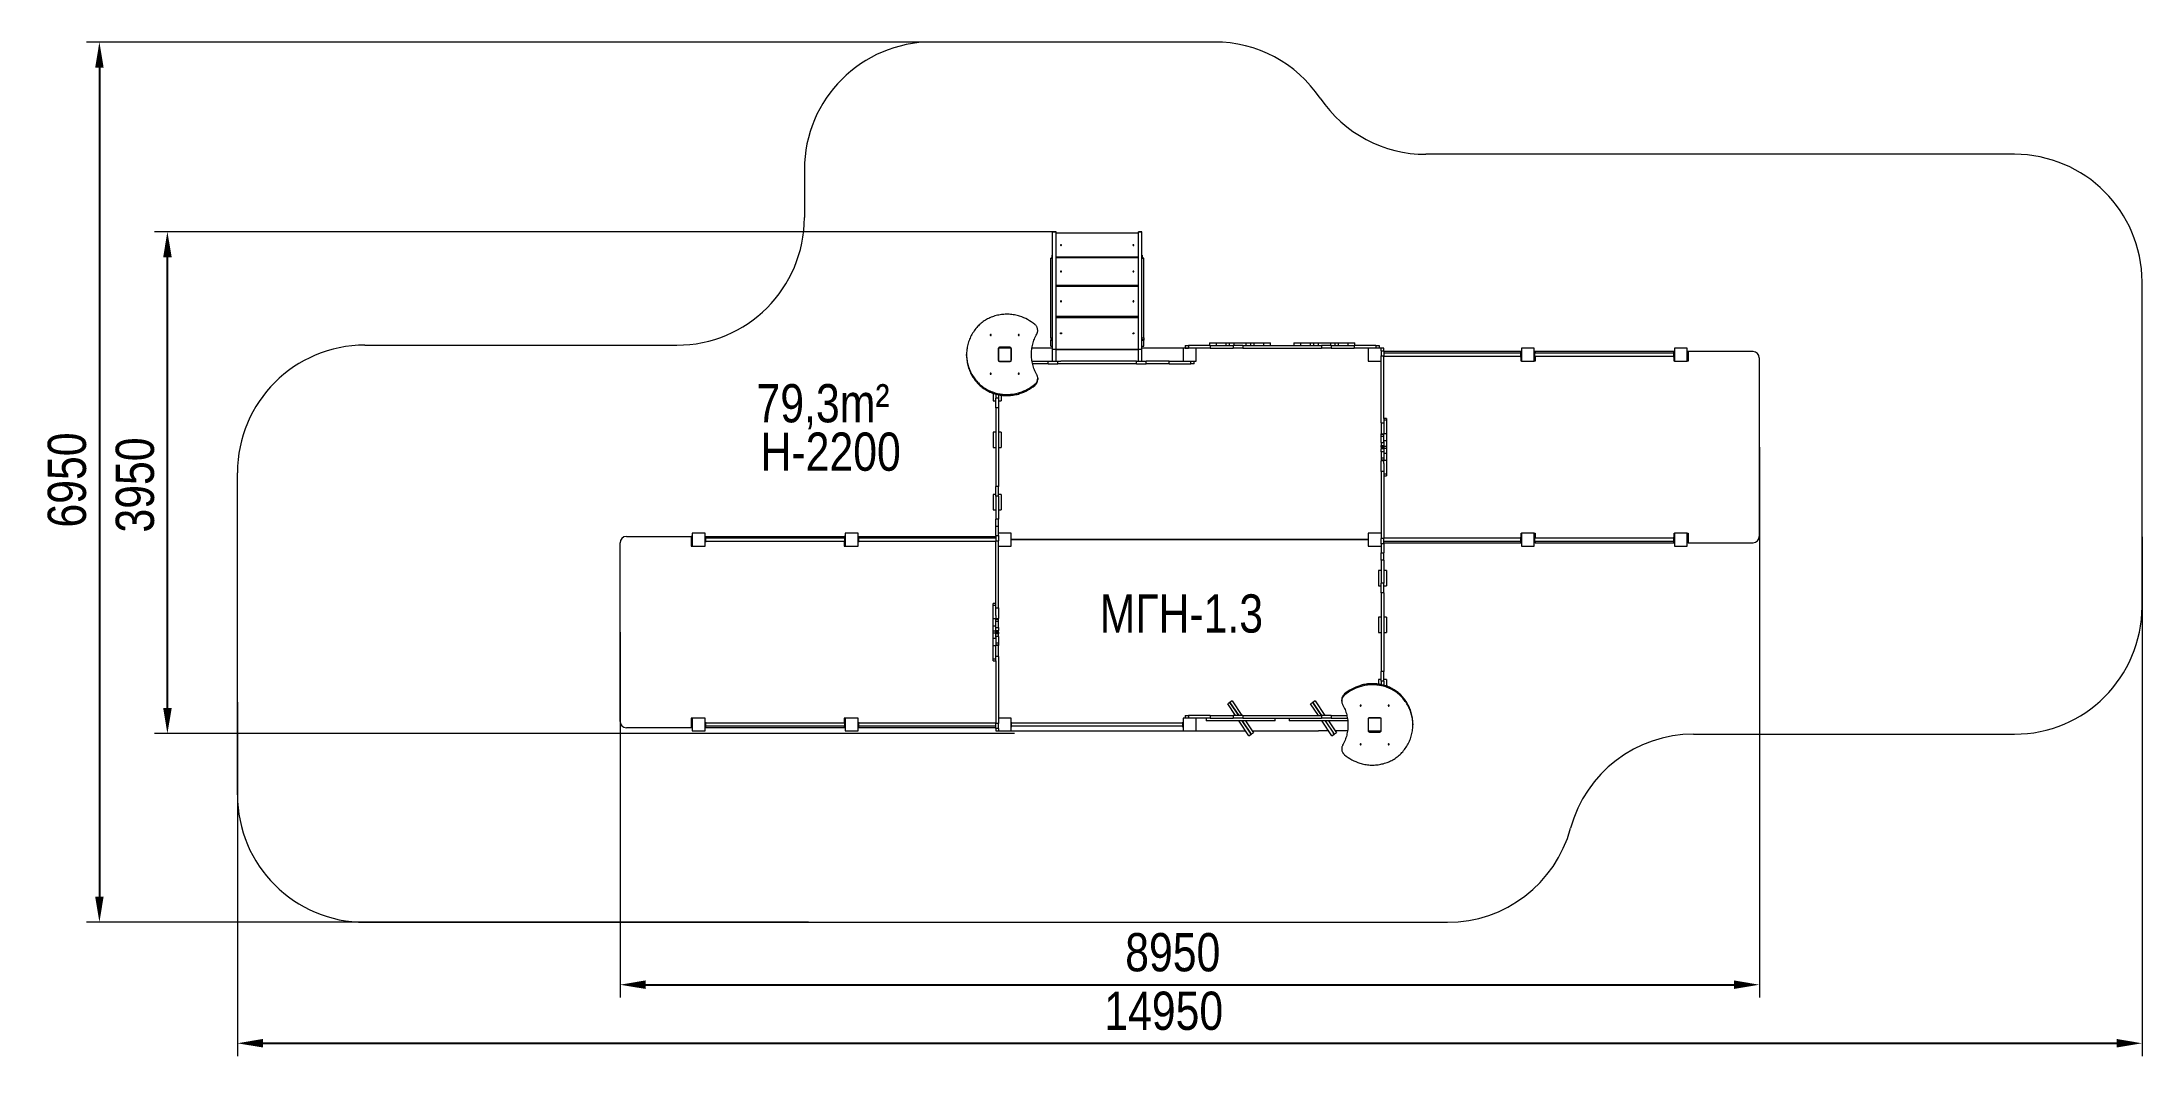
# Model space of a CAD drawing. Header units: millimetres. Extents: x -8637 to 7827, y -4015 to 3935.
import ezdxf

# ---------------------------------------------------------------- set-up
doc = ezdxf.new("R2010")
doc.units = ezdxf.units.MM
for name, color, linetype in [('DIKOM_АРТИКУЛ', 7, 'Continuous'), ('DIKOM_ЗОНА', 80, 'Continuous'), ('DIKOM_ОБЪЕКТ', 7, 'Continuous'), ('DIKOM_РАЗМЕР_ЗОНА', 7, 'Continuous'), ('DIKOM_РАЗМЕР_ОБЪЕКТА', 7, 'Continuous')]:
    doc.layers.add(name, color=color, linetype=linetype)
doc.styles.add('style1', font='arial.ttf', dxfattribs={"width": 0.8})
doc.dimstyles.new('1-50', dxfattribs={"dimtxt": 300, "dimasz": 200, "dimexe": 100, "dimexo": 0, "dimgap": 100, "dimtad": 1, "dimdec": 0, "dimtxsty": 'style1', "dimcen": 0, "dimclrd": 7, "dimclre": 7, "dimadec": 1, "dimazin": 2, "dimtfac": 1, "dimtdec": 0, "dimtmove": 0, "dimatfit": 3, "dimfxl": 0, "dimlwd": 25, "dimlwe": 18, "dimarcsym": 0})

msp = doc.modelspace()

# ---------------------------------------------------------------- texts
at = {"layer": 'DIKOM_АРТИКУЛ', "color": 7, "linetype": 'Continuous', "lineweight": 15, "insert": (-344.8, -395.3), "char_height": 300, "width": 1667.537, "attachment_point": 1, "style": 'style1'}
msp.add_mtext('МГН-1.3', dxfattribs=at)
at = {"layer": 'DIKOM_РАЗМЕР_ОБЪЕКТА', "char_height": 300, "width": 5885.531, "attachment_point": 1, "style": 'style1'}
for s, insert in [('79,3m²', (-3035.3, 1253.1)), ('H-2200', (-3003.7, 873.4))]:
    msp.add_mtext(s, dxfattribs=dict(at, insert=insert))

# ---------------------------------------------------------------- blocks, each defined once
blk = doc.blocks.new('*D0')
at = {"layer": 'Defpoints', "color": 0, "transparency": 16777216}
for p in [(4827, 759), (-4105, -691), (4827, -3456)]:
    blk.add_point(p, dxfattribs=at)
at = {"layer": 'DIKOM_РАЗМЕР_ОБЪЕКТА', "color": 7, "lineweight": 18, "transparency": 16777216}
for p, q in [((4827, 759), (4827, -3556)), ((-4105, -691), (-4105, -3556))]:
    blk.add_line(p, q, dxfattribs=at)
at = {"layer": 'DIKOM_РАЗМЕР_ОБЪЕКТА', "color": 7, "lineweight": 25, "transparency": 16777216}
blk.add_line((-3905, -3456), (4627, -3456), dxfattribs=at)
at = {"layer": 'DIKOM_РАЗМЕР_ОБЪЕКТА', "color": 7, "transparency": 16777216}
for points in [[(-3905, -3422), (-3905, -3489), (-4105, -3456)], [(4627, -3422), (4627, -3489), (4827, -3456)]]:
    blk.add_solid(points, dxfattribs=at)
at = {"layer": 'DIKOM_РАЗМЕР_ОБЪЕКТА', "color": 0, "transparency": 16777216, "insert": (228, -3203), "char_height": 300, "attachment_point": 5, "style": 'style1'}
blk.add_mtext('8950', dxfattribs=at)
blk = doc.blocks.new('*D1')
at = {"layer": 'Defpoints', "color": 0, "transparency": 16777216}
for p in [(-7654, 2448), (-714, 2448), (-1013, -1487)]:
    blk.add_point(p, dxfattribs=at)
at = {"layer": 'DIKOM_РАЗМЕР_ОБЪЕКТА', "color": 7, "lineweight": 18, "transparency": 16777216}
for p, q in [((-714, 2448), (-7754, 2448)), ((-1013, -1487), (-7754, -1487))]:
    blk.add_line(p, q, dxfattribs=at)
at = {"layer": 'DIKOM_РАЗМЕР_ОБЪЕКТА', "color": 7, "lineweight": 25, "transparency": 16777216}
blk.add_line((-7654, -1287), (-7654, 2248), dxfattribs=at)
at = {"layer": 'DIKOM_РАЗМЕР_ОБЪЕКТА', "color": 7, "transparency": 16777216}
for points in [[(-7687, 2248), (-7620, 2248), (-7654, 2448)], [(-7687, -1287), (-7620, -1287), (-7654, -1487)]]:
    blk.add_solid(points, dxfattribs=at)
at = {"layer": 'DIKOM_РАЗМЕР_ОБЪЕКТА', "color": 0, "transparency": 16777216, "insert": (-7907, 462), "char_height": 300, "attachment_point": 5, "rotation": 90, "style": 'style1'}
blk.add_mtext('3950', dxfattribs=at)
blk = doc.blocks.new('*D3')
at = {"layer": 'Defpoints', "color": 0, "transparency": 16777216}
for p in [(7827, 55), (-7105, -1241), (7827, -3915)]:
    blk.add_point(p, dxfattribs=at)
at = {"layer": 'DIKOM_РАЗМЕР_ЗОНА', "color": 7, "lineweight": 18, "transparency": 16777216}
for p, q in [((7827, 55), (7827, -4015)), ((-7105, -1241), (-7105, -4015))]:
    blk.add_line(p, q, dxfattribs=at)
at = {"layer": 'DIKOM_РАЗМЕР_ЗОНА', "color": 7, "lineweight": 25, "transparency": 16777216}
blk.add_line((-6905, -3915), (7627, -3915), dxfattribs=at)
at = {"layer": 'DIKOM_РАЗМЕР_ЗОНА', "color": 7, "transparency": 16777216}
for points in [[(-6905, -3881), (-6905, -3948), (-7105, -3915)], [(7627, -3881), (7627, -3948), (7827, -3915)]]:
    blk.add_solid(points, dxfattribs=at)
at = {"layer": 'DIKOM_РАЗМЕР_ЗОНА', "color": 0, "transparency": 16777216, "insert": (157, -3662), "char_height": 300, "attachment_point": 5, "style": 'style1'}
blk.add_mtext('14950', dxfattribs=at)
blk = doc.blocks.new('*D2')
at = {"layer": 'Defpoints', "color": 0, "transparency": 16777216}
for p in [(-587, 3935), (-8187, -2966), (-2628, -2966)]:
    blk.add_point(p, dxfattribs=at)
at = {"layer": 'DIKOM_РАЗМЕР_ЗОНА', "color": 7, "lineweight": 18, "transparency": 16777216}
for p, q in [((-587, 3935), (-8287, 3935)), ((-2628, -2966), (-8287, -2966))]:
    blk.add_line(p, q, dxfattribs=at)
at = {"layer": 'DIKOM_РАЗМЕР_ЗОНА', "color": 7, "lineweight": 25, "transparency": 16777216}
blk.add_line((-8187, 3735), (-8187, -2766), dxfattribs=at)
at = {"layer": 'DIKOM_РАЗМЕР_ЗОНА', "color": 7, "transparency": 16777216}
for points in [[(-8220, 3735), (-8154, 3735), (-8187, 3935)], [(-8220, -2766), (-8154, -2766), (-8187, -2966)]]:
    blk.add_solid(points, dxfattribs=at)
at = {"layer": 'DIKOM_РАЗМЕР_ЗОНА', "color": 0, "transparency": 16777216, "insert": (-8440, 501), "char_height": 300, "attachment_point": 5, "rotation": 90, "style": 'style1'}
blk.add_mtext('6950', dxfattribs=at)

# ---------------------------------------------------------------- dimensions: what is measured, and where the dimension line sits
at = {"layer": 'DIKOM_РАЗМЕР_ЗОНА'}
dim = msp.add_linear_dim(base=(-8187, -2966.5), p1=(-587, 3935.1), p2=(-2628.5, -2966.5), angle=90, text='6950', dimstyle='1-50', override={"dimscale": 1, "dimtix": 0, "dimtofl": 1, "dimtmove": 0, "dimatfit": 3}, dxfattribs=at)
dim.commit()
dim.dimension.update_dxf_attribs({"geometry": '*D2', "text_midpoint": (-8187, 501.3), "dimtype": 160})
dim = msp.add_linear_dim(base=(7826.6, -3914.7), p1=(-7105, -1241.1), p2=(7826.6, 55.5), text='14950', dimstyle='1-50', override={"dimscale": 1, "dimtix": 0, "dimtofl": 1, "dimtmove": 0, "dimatfit": 3}, dxfattribs=at)
dim.commit()
dim.dimension.update_dxf_attribs({"geometry": '*D3', "text_midpoint": (157.1, -3914.7), "dimtype": 160})
at = {"layer": 'DIKOM_РАЗМЕР_ОБЪЕКТА'}
dim = msp.add_linear_dim(base=(-7653.7, 2447.6), p1=(-1013.4, -1487.5), p2=(-714.2, 2447.6), angle=90, text='3950', dimstyle='1-50', override={"dimscale": 1, "dimtix": 0, "dimtofl": 1, "dimtmove": 0, "dimatfit": 3}, dxfattribs=at)
dim.commit()
dim.dimension.update_dxf_attribs({"geometry": '*D1', "text_midpoint": (-7653.7, 462.3), "dimtype": 160})
dim = msp.add_linear_dim(base=(4826.6, -3455.7), p1=(-4105, -691.5), p2=(4826.6, 758.5), text='8950', dimstyle='1-50', override={"dimscale": 1, "dimtix": 0, "dimtofl": 1, "dimtmove": 0, "dimatfit": 3}, dxfattribs=at)
dim.commit()
dim.dimension.update_dxf_attribs({"geometry": '*D0', "text_midpoint": (228.5, -3455.7), "dimtype": 160})

# ---------------------------------------------------------------- linework, layer by layer
at = {"layer": 'DIKOM_ЗОНА', "color": 3, "lineweight": 15}
for p, q in [((555.3, 3935.1), (-1660.2, 3935.1)), ((6826.6, 3054.5), (2212.7, 3054.5)), ((-2660.2, 2935.1), (-2660.2, 2558.5)), ((7826.6, -491.5), (7826.6, 2054.5)), ((-6105, 1558.5), (-3660.2, 1558.5)), ((-7105, -1966.5), (-7105, 558.5)), ((4311.7, -1491.5), (6826.6, -1491.5)), ((-6105, -2966.5), (2381.8, -2966.5))]:
    msp.add_line(p, q, dxfattribs=at)
for centre, start, end in [((-1660.2, 2935.1), 90, 180), ((555.3, 2935.1), 34.03439, 90), ((2212.7, 4054.5), 214.03439, 270), ((6826.6, 2054.5), 0, 90), ((-3660.2, 2558.5), 270, 0), ((-6105, 558.5), 90, 180), ((6826.6, -491.5), 270, 0), ((4311.7, -2491.5), 90, 164.78154), ((-6105, -1966.5), 180, 270), ((2381.8, -1966.5), 270, 344.78154)]:
    msp.add_arc(centre, 1000, start, end, dxfattribs=at)
at = {"layer": 'DIKOM_ОБЪЕКТ', "color": 7, "linetype": 'Continuous', "lineweight": 15}
for p, q in [((-687.2, 2447.6), (-714.2, 2447.6)), ((-714.2, 2446.4), (-714.2, 2447.6)), ((-714.2, 2446.4), (-687.2, 2446.4)), ((-714.2, 1526.5), (-714.2, 2446.4)), ((-687.2, 2446.4), (-687.2, 2447.6)), ((-687.2, 1526.5), (-687.2, 2446.4)), ((-41.2, 2435.1), (-687.2, 2435.1)), ((-14.2, 2447.6), (-41.2, 2447.6)), ((-41.2, 2446.4), (-41.2, 2447.6)), ((-41.2, 2446.4), (-14.2, 2446.4)), ((-41.2, 1526.5), (-41.2, 2446.4)), ((-14.2, 2446.4), (-14.2, 2447.6)), ((-14.2, 1526.5), (-14.2, 2446.4)), ((-714.2, 2240.7), (-729.2, 2240.7)), ((-729.2, 2240), (-729.2, 2240.7)), ((-729.2, 2240), (-714.2, 2240)), ((-729.2, 1617), (-729.2, 2240)), ((-717.2, 2240.7), (-717.2, 2263.5)), ((-717.2, 2263.5), (-714.2, 2263.5)), ((-687.2, 2251.1), (-41.2, 2251.1)), ((-41.2, 2242.4), (-687.2, 2242.4)), ((-14.2, 2263.5), (-11.2, 2263.5)), ((0.8, 2240.7), (-14.2, 2240.7)), ((-14.2, 2240), (0.8, 2240)), ((-11.2, 2263.5), (-11.2, 2240.7)), ((0.8, 2240), (0.8, 2240.7)), ((0.8, 1617), (0.8, 2240)), ((-687.2, 2029.1), (-41.2, 2029.1)), ((-41.2, 2019.3), (-687.2, 2019.3)), ((-687.2, 1784.8), (-41.2, 1784.8)), ((-687.2, 1775.5), (-41.2, 1775.5)), ((-41.2, 1774.3), (-687.2, 1774.3)), ((-1388.7, 1477.3), (-1388.7, 1486.2)), ((-1141.2, 1528.8), (-1141.2, 1443.7)), ((-1139.2, 1533.5), (-1139.2, 1433.5)), ((-1039.2, 1533.5), (-1139.2, 1533.5)), ((-1052.2, 1542.4), (-1126.2, 1542.4)), ((-1126.2, 1533.5), (-1126.2, 1542.4)), ((-1052.2, 1533.5), (-1052.2, 1542.4)), ((-1039.2, 1433.5), (-1039.2, 1533.5)), ((-1037.2, 1443.7), (-1037.2, 1528.8)), ((-714.2, 1533.5), (-876.2, 1533.5)), ((-729.2, 1617), (-714.2, 1617)), ((-729.2, 1617), (-729.2, 1602.2)), ((-729.2, 1602.2), (-714.2, 1602.2)), ((-729.2, 1602.2), (-729.2, 1596.6)), ((-729.2, 1550.2), (-729.2, 1596.6)), ((-729.2, 1596.6), (-714.2, 1596.6)), ((-729.2, 1550.2), (-714.2, 1550.2)), ((-714.2, 1433.5), (-714.2, 1526.5)), ((-714.2, 1526.5), (-687.2, 1526.5)), ((-687.2, 1527.5), (-41.2, 1527.5)), ((-687.2, 1433.5), (-687.2, 1526.5)), ((-687.2, 1523.2), (-41.2, 1523.2)), ((-41.2, 1433.5), (-41.2, 1526.5)), ((-41.2, 1526.5), (-14.2, 1526.5)), ((-14.2, 1617), (0.8, 1617)), ((-14.2, 1602.2), (0.8, 1602.2)), ((-14.2, 1596.6), (0.8, 1596.6)), ((-14.2, 1550.2), (0.8, 1550.2)), ((310.8, 1533.5), (-14.2, 1533.5)), ((-14.2, 1433.5), (-14.2, 1526.5)), ((0.8, 1617), (0.8, 1602.2)), ((0.8, 1602.2), (0.8, 1596.6)), ((0.8, 1550.2), (0.8, 1596.6)), ((410.8, 1533.5), (310.8, 1533.5)), ((310.8, 1533.5), (310.8, 1433.5)), ((310.8, 1533.5), (310.8, 1533.5)), ((325.8, 1554.5), (325.8, 1533.5)), ((325.8, 1554.5), (350.8, 1554.5)), ((325.8, 1533.5), (350.8, 1533.5)), ((350.8, 1554.5), (350.8, 1533.5)), ((522.4, 1554.5), (350.8, 1554.5)), ((522.4, 1533.5), (350.8, 1533.5)), ((410.8, 1433.5), (410.8, 1533.5)), ((410.8, 1533.5), (410.8, 1533.5)), ((515.6, 1575.5), (515.6, 1554.5)), ((515.6, 1575.5), (570.7, 1575.5)), ((522.4, 1554.5), (522.4, 1533.5)), ((522.4, 1554.5), (702, 1554.5)), ((522.4, 1533.5), (702, 1533.5)), ((570.7, 1554.5), (570.7, 1575.5)), ((570.7, 1575.5), (644.9, 1575.5)), ((644.9, 1575.5), (644.9, 1554.5)), ((644.9, 1575.5), (673.6, 1575.5)), ((673.6, 1554.5), (673.6, 1575.5)), ((673.6, 1575.5), (705.6, 1575.5)), ((702, 1554.5), (702, 1533.5)), ((777.6, 1554.5), (702, 1554.5)), ((777.6, 1533.5), (702, 1533.5)), ((705.6, 1575.5), (705.6, 1554.5)), ((705.6, 1575.5), (804.6, 1575.5)), ((777.6, 1554.5), (777.6, 1533.5)), ((777.6, 1554.5), (1394, 1554.5)), ((777.6, 1533.5), (1394, 1533.5)), ((804.6, 1554.5), (804.6, 1575.5)), ((804.6, 1575.5), (836.6, 1575.5)), ((836.6, 1575.5), (836.6, 1554.5)), ((836.6, 1575.5), (865.3, 1575.5)), ((865.3, 1554.5), (865.3, 1575.5)), ((865.3, 1575.5), (939.5, 1575.5)), ((939.5, 1575.5), (939.5, 1554.5)), ((939.5, 1575.5), (994.6, 1575.5)), ((994.6, 1554.5), (994.6, 1575.5)), ((1177.1, 1575.5), (1177.1, 1554.5)), ((1177.1, 1575.5), (1232.1, 1575.5)), ((1232.1, 1554.5), (1232.1, 1575.5)), ((1232.1, 1575.5), (1306.3, 1575.5)), ((1306.3, 1575.5), (1306.3, 1554.5)), ((1306.3, 1575.5), (1335, 1575.5)), ((1335, 1554.5), (1335, 1575.5)), ((1335, 1575.5), (1367.1, 1575.5)), ((1367.1, 1575.5), (1367.1, 1554.5)), ((1367.1, 1575.5), (1466, 1575.5)), ((1394, 1554.5), (1394, 1533.5)), ((1469.6, 1554.5), (1394, 1554.5)), ((1469.6, 1533.5), (1394, 1533.5)), ((1466, 1554.5), (1466, 1575.5)), ((1466, 1575.5), (1498, 1575.5)), ((1469.6, 1554.5), (1469.6, 1533.5)), ((1469.6, 1554.5), (1649.3, 1554.5)), ((1469.6, 1533.5), (1649.3, 1533.5)), ((1498, 1575.5), (1498, 1554.5)), ((1498, 1575.5), (1526.8, 1575.5)), ((1526.8, 1554.5), (1526.8, 1575.5)), ((1526.8, 1575.5), (1601, 1575.5)), ((1601, 1575.5), (1601, 1554.5)), ((1601, 1575.5), (1656, 1575.5)), ((1649.3, 1554.5), (1649.3, 1533.5)), ((1820.9, 1554.5), (1649.3, 1554.5)), ((1760.8, 1533.5), (1649.3, 1533.5)), ((1656, 1554.5), (1656, 1575.5)), ((1881.8, 1533.5), (1760.8, 1533.5)), ((1760.8, 1533.5), (1760.8, 1433.5)), ((1820.9, 1554.5), (1820.9, 1533.5)), ((1820.9, 1554.5), (1845.8, 1554.5)), ((1845.8, 1554.5), (1845.8, 1533.5)), ((1860.8, 1515), (1860.8, 1533.5)), ((1860.8, 1515), (1881.8, 1515)), ((1860.8, 1515), (1860.8, 1475.2)), ((1881.8, 1515), (1881.8, 1533.5)), ((1881.8, 1515), (1881.8, 1475.2)), ((2959.9, 1508.5), (1881.8, 1508.5)), ((1881.8, 1497), (2956.8, 1497)), ((2956.8, 1503.5), (2960.8, 1503.5)), ((2956.8, 1498.5), (2956.8, 1503.5)), ((2956.8, 1498.5), (2960.8, 1498.5)), ((2956.8, 1468.5), (2956.8, 1498.5)), ((2959.9, 1503.5), (2959.9, 1508.5)), ((3060.8, 1533.5), (2960.8, 1533.5)), ((2960.8, 1533.5), (2960.8, 1433.5)), ((2960.8, 1498.5), (2960.8, 1503.5)), ((2960.8, 1468.5), (2960.8, 1498.5)), ((3060.8, 1433.5), (3060.8, 1533.5)), ((3064.8, 1503.5), (3060.8, 1503.5)), ((3064.8, 1498.5), (3060.8, 1498.5)), ((3064.8, 1503.5), (3064.8, 1498.5)), ((3064.8, 1498.5), (3064.8, 1468.5)), ((3064.8, 1497), (4156.8, 1497)), ((3068.6, 1508.5), (3065.7, 1508.5)), ((3065.7, 1508.5), (3065.7, 1497)), ((3068.6, 1508.5), (3068.6, 1497)), ((4159.9, 1508.5), (3068.6, 1508.5)), ((4156.8, 1503.5), (4160.8, 1503.5)), ((4156.8, 1498.5), (4156.8, 1503.5)), ((4156.8, 1498.5), (4160.8, 1498.5)), ((4156.8, 1468.5), (4156.8, 1498.5)), ((4159.9, 1503.5), (4159.9, 1508.5)), ((4260.8, 1533.5), (4160.8, 1533.5)), ((4160.8, 1533.5), (4160.8, 1433.5)), ((4160.8, 1498.5), (4160.8, 1503.5)), ((4160.8, 1468.5), (4160.8, 1498.5)), ((4260.8, 1433.5), (4260.8, 1533.5)), ((4268.5, 1508.5), (4265.7, 1508.5)), ((4265.7, 1508.5), (4265.7, 1433.5)), ((4268.5, 1508.5), (4268.5, 1433.5)), ((4777.2, 1508.5), (4268.5, 1508.5)), ((-1139.2, 1433.5), (-1039.2, 1433.5)), ((-1126.2, 1430.1), (-1052.2, 1430.1)), ((-875.3, 1433.5), (-658, 1433.5)), ((-748, 1412.5), (-871.1, 1412.5)), ((-871, 1433.5), (-865.1, 1433.5)), ((-748, 1412.5), (-748, 1433.5)), ((-748, 1412.5), (-672.4, 1412.5)), ((-714.2, 1433.5), (-687.2, 1433.5)), ((-672.4, 1412.5), (-672.4, 1433.5)), ((-56, 1412.5), (-672.4, 1412.5)), ((-658, 1433.5), (-656.1, 1433.5)), ((-656.1, 1433.5), (-649.9, 1433.5)), ((-649.9, 1433.5), (-649.2, 1433.5)), ((-56, 1433.5), (-649.2, 1433.5)), ((-56, 1412.5), (-56, 1433.5)), ((-56, 1433.5), (19.6, 1433.5)), ((-56, 1412.5), (19.6, 1412.5)), ((-41.2, 1433.5), (-14.2, 1433.5)), ((19.6, 1412.5), (19.6, 1433.5)), ((199.3, 1433.5), (19.6, 1433.5)), ((199.3, 1412.5), (19.6, 1412.5)), ((199.3, 1412.5), (199.3, 1433.5)), ((199.3, 1433.5), (310.8, 1433.5)), ((199.3, 1412.5), (370.9, 1412.5)), ((310.8, 1433.5), (410.8, 1433.5)), ((370.9, 1412.5), (370.9, 1433.5)), ((395.8, 1412.5), (370.9, 1412.5)), ((395.8, 1412.5), (395.8, 1433.5)), ((1760.8, 1433.5), (1860.8, 1433.5)), ((1860.8, 1475.2), (1881.8, 1475.2)), ((1860.8, 949.6), (1860.8, 1475.2)), ((1881.8, 982.7), (1881.8, 1475.2)), ((2956.8, 1470), (1881.8, 1470)), ((2956.8, 1463.5), (2956.8, 1468.5)), ((2956.8, 1468.5), (2960.8, 1468.5)), ((2956.8, 1463.5), (2960.8, 1463.5)), ((2959.9, 1433.5), (2959.9, 1463.5)), ((2960.8, 1433.5), (2959.9, 1433.5)), ((2960.8, 1463.5), (2960.8, 1468.5)), ((2960.8, 1433.5), (3060.8, 1433.5)), ((3064.8, 1468.5), (3060.8, 1468.5)), ((3064.8, 1463.5), (3060.8, 1463.5)), ((3068.6, 1433.5), (3060.8, 1433.5)), ((4156.8, 1470), (3064.8, 1470)), ((3064.8, 1468.5), (3064.8, 1463.5)), ((3065.7, 1470), (3065.7, 1433.5)), ((3068.6, 1470), (3068.6, 1433.5)), ((4156.8, 1468.5), (4160.8, 1468.5)), ((4156.8, 1463.5), (4156.8, 1468.5)), ((4156.8, 1463.5), (4160.8, 1463.5)), ((4159.9, 1433.5), (4159.9, 1463.5)), ((4160.8, 1433.5), (4159.9, 1433.5)), ((4160.8, 1463.5), (4160.8, 1468.5)), ((4160.8, 1433.5), (4260.8, 1433.5)), ((4268.5, 1433.5), (4260.8, 1433.5)), ((4826.6, 58.5), (4826.6, 1458.5)), ((-1309.1, 1267.5), (-1309.1, 1276.4)), ((-1181.2, 1181.3), (-1181.2, 1120.9)), ((-1160.2, 1174.7), (-1160.2, 1142.3)), ((-1139.2, 1169.6), (-1139.2, 1052.3)), ((-1118.2, 1166), (-1118.2, 1120.9)), ((-972.4, 1178.3), (-972.4, 1187.2)), ((-853.6, 1242.7), (-853.6, 1251.6)), ((-830.7, 1298.5), (-830.7, 1289.7)), ((-1181.2, 1120.9), (-1160.2, 1120.9)), ((-1160.2, 1066.7), (-1160.2, 1142.3)), ((-1139.2, 1142.3), (-1160.2, 1142.3)), ((-1139.2, 1066.7), (-1160.2, 1066.7)), ((-1160.2, 1066.7), (-1160.2, 450.3)), ((-1139.2, 1120.9), (-1118.2, 1120.9)), ((-1139.2, 1052.3), (-1139.2, 1050.5)), ((-1139.2, 1050.5), (-1139.2, 1044.2)), ((-1139.2, 1044.2), (-1139.2, 1043.5)), ((-1139.2, 1043.5), (-1139.2, 450.3)), ((-1160.2, 875.3), (-1181.2, 875.3)), ((-1181.2, 875.3), (-1181.2, 755.3)), ((-1118.2, 875.3), (-1139.2, 875.3)), ((-1118.2, 875.3), (-1118.2, 755.3)), ((1860.8, 949.6), (1881.8, 949.6)), ((1860.8, 949.6), (1860.8, 864.4)), ((1860.8, 864.4), (1881.8, 864.4)), ((1860.8, 861.3), (1860.8, 864.4)), ((1860.8, 861.3), (1881.8, 861.3)), ((1860.8, 844.3), (1860.8, 861.3)), ((1860.8, 844.3), (1881.8, 844.3)), ((1860.8, 793.9), (1860.8, 844.3)), ((1902.8, 982.7), (1881.8, 982.7)), ((1881.8, 982.7), (1881.8, 969.2)), ((1902.8, 969.2), (1881.8, 969.2)), ((1881.8, 969.2), (1881.8, 884.9)), ((1881.8, 884.9), (1881.8, 864.4)), ((1881.8, 861.3), (1881.8, 864.4)), ((1902.8, 863.8), (1881.8, 863.8)), ((1881.8, 844.3), (1881.8, 861.3)), ((1881.8, 799.1), (1881.8, 844.3)), ((1902.8, 982.7), (1902.8, 969.2)), ((1902.8, 969.2), (1902.8, 863.8)), ((1902.8, 863.8), (1902.8, 807)), ((-1181.2, 755.3), (-1160.2, 755.3)), ((-1139.2, 755.3), (-1118.2, 755.3)), ((1860.8, 793.9), (1881.8, 793.9)), ((1860.8, 793.9), (1860.8, 771.8)), ((1860.8, 771.8), (1881.8, 771.8)), ((1860.8, 765.4), (1860.8, 771.8)), ((1860.8, 765.4), (1881.8, 765.4)), ((1860.8, 758.5), (1860.8, 765.4)), ((1860.8, 758.5), (1860.8, 751.6)), ((1860.8, 758.5), (1881.8, 758.5)), ((1881.8, 751.6), (1860.8, 751.6)), ((1860.8, 751.6), (1860.8, 745.2)), ((1881.8, 745.2), (1860.8, 745.2)), ((1860.8, 723.1), (1860.8, 745.2)), ((1881.8, 723.1), (1860.8, 723.1)), ((1860.8, 723.1), (1860.8, 672.7)), ((1881.8, 672.7), (1860.8, 672.7)), ((1860.8, 672.7), (1860.8, 655.7)), ((1902.8, 807), (1881.8, 807)), ((1881.8, 799.1), (1881.8, 764.9)), ((1902.8, 764.9), (1881.8, 764.9)), ((1881.8, 764.9), (1881.8, 748.9)), ((1902.8, 748.9), (1881.8, 748.9)), ((1881.8, 748.9), (1881.8, 717.3)), ((1881.8, 717.3), (1881.8, 672.7)), ((1902.8, 709), (1881.8, 709)), ((1881.8, 672.7), (1881.8, 655.7)), ((1902.8, 807), (1902.8, 764.9)), ((1902.8, 764.9), (1902.8, 748.9)), ((1902.8, 748.9), (1902.8, 709)), ((1902.8, 709), (1902.8, 652.8)), ((1881.8, 655.7), (1860.8, 655.7)), ((1860.8, 655.7), (1860.8, 652.6)), ((1881.8, 652.6), (1860.8, 652.6)), ((1860.8, 567.4), (1860.8, 652.6)), ((1881.8, 567.4), (1860.8, 567.4)), ((1860.8, 567.4), (1860.8, 41.8)), ((1881.8, 655.7), (1881.8, 652.6)), ((1902.8, 652.8), (1881.8, 652.8)), ((1881.8, 629.4), (1881.8, 652.6)), ((1881.8, 629.4), (1881.8, 546)), ((1902.8, 546), (1881.8, 546)), ((1881.8, 546), (1881.8, 532.9)), ((1881.8, 532.9), (1902.8, 532.9)), ((1881.8, 532.9), (1881.8, 41.8)), ((1902.8, 652.8), (1902.8, 546)), ((1902.8, 546), (1902.8, 532.9)), ((-1160.2, 387.9), (-1181.2, 387.9)), ((-1181.2, 387.9), (-1181.2, 267.9)), ((-1139.2, 450.3), (-1160.2, 450.3)), ((-1160.2, 374.7), (-1160.2, 450.3)), ((-1139.2, 374.7), (-1160.2, 374.7)), ((-1160.2, 374.7), (-1160.2, 195)), ((-1139.2, 374.7), (-1139.2, 450.3)), ((-1118.2, 387.9), (-1139.2, 387.9)), ((-1139.2, 374.7), (-1139.2, 195)), ((-1118.2, 387.9), (-1118.2, 267.9)), ((-1181.2, 267.9), (-1160.2, 267.9)), ((-1139.2, 195), (-1160.2, 195)), ((-1160.2, 136.3), (-1160.2, 195)), ((-1139.2, 267.9), (-1118.2, 267.9)), ((-1139.2, 136.3), (-1139.2, 195)), ((-4105, -1391.5), (-4105, 8.5)), ((-4055.6, 58.5), (-3546.9, 58.5)), ((-3546.9, 58.5), (-3546.9, -16.5)), ((-3544.1, 58.5), (-3546.9, 58.5)), ((-3544.1, 58.5), (-3544.1, -16.5)), ((-3539.2, 83.5), (-3539.2, -16.5)), ((-3439.2, 83.5), (-3539.2, 83.5)), ((-3439.2, -16.5), (-3439.2, 83.5)), ((-3435.2, 53.5), (-3439.2, 53.5)), ((-3439.2, 53.5), (-3439.2, 48.5)), ((-3435.2, 48.5), (-3439.2, 48.5)), ((-3439.2, 48.5), (-3439.2, 18.5)), ((-3435.2, 18.5), (-3439.2, 18.5)), ((-3439.2, 18.5), (-3439.2, 13.5)), ((-3435.2, 13.5), (-3439.2, 13.5)), ((-3438.3, 53.5), (-3438.3, 58.5)), ((-3438.3, 58.5), (-2346.9, 58.5)), ((-3438.3, -16.5), (-3438.3, 13.5)), ((-3435.2, 53.5), (-3435.2, 48.5)), ((-3435.2, 48.5), (-3435.2, 18.5)), ((-3435.2, 47), (-2343.2, 47)), ((-2343.2, 20), (-3435.2, 20)), ((-3435.2, 18.5), (-3435.2, 13.5)), ((-2346.9, 58.5), (-2346.9, 47)), ((-2344.1, 58.5), (-2346.9, 58.5)), ((-2346.9, 20), (-2346.9, -16.5)), ((-2344.1, 58.5), (-2344.1, 47)), ((-2344.1, 20), (-2344.1, -16.5)), ((-2343.2, 53.5), (-2339.2, 53.5)), ((-2343.2, 48.5), (-2343.2, 53.5)), ((-2343.2, 48.5), (-2339.2, 48.5)), ((-2343.2, 18.5), (-2343.2, 48.5)), ((-2343.2, 13.5), (-2343.2, 18.5)), ((-2343.2, 18.5), (-2339.2, 18.5)), ((-2343.2, 13.5), (-2339.2, 13.5)), ((-2239.2, 83.5), (-2339.2, 83.5)), ((-2339.2, 83.5), (-2339.2, -16.5)), ((-2239.2, -16.5), (-2239.2, 83.5)), ((-2235.2, 53.5), (-2239.2, 53.5)), ((-2239.2, 53.5), (-2239.2, 48.5)), ((-2235.2, 48.5), (-2239.2, 48.5)), ((-2239.2, 48.5), (-2239.2, 18.5)), ((-2235.2, 18.5), (-2239.2, 18.5)), ((-2239.2, 18.5), (-2239.2, 13.5)), ((-2235.2, 13.5), (-2239.2, 13.5)), ((-2238.3, 53.5), (-2238.3, 58.5)), ((-2238.3, 58.5), (-1160.2, 58.5)), ((-2238.3, -16.5), (-2238.3, 13.5)), ((-2235.2, 53.5), (-2235.2, 48.5)), ((-2235.2, 48.5), (-2235.2, 18.5)), ((-2235.2, 47), (-1160.2, 47)), ((-1160.2, 20), (-2235.2, 20)), ((-2235.2, 18.5), (-2235.2, 13.5)), ((-1139.2, 136.3), (-1160.2, 136.3)), ((-1160.2, 65), (-1160.2, 136.3)), ((-1160.2, 65), (-1139.2, 65)), ((-1160.2, 65), (-1160.2, 25.2)), ((-1160.2, 25.2), (-1139.2, 25.2)), ((-1160.2, -465.9), (-1160.2, 25.2)), ((-1139.2, 65), (-1139.2, 136.3)), ((-1039.2, 83.5), (-1139.2, 83.5)), ((-1139.2, 65), (-1139.2, 25.2)), ((-1139.2, -500.4), (-1139.2, 25.2)), ((-1039.2, -16.5), (-1039.2, 83.5)), ((1760.8, 33.5), (-1039.2, 33.5)), ((-1039.2, 33.5), (1760.8, 33.5)), ((1860.8, 83.5), (1760.8, 83.5)), ((1760.8, 83.5), (1760.8, -16.5)), ((1881.8, 41.8), (1860.8, 41.8)), ((1860.8, 2), (1860.8, 41.8)), ((1881.8, 2), (1860.8, 2)), ((1860.8, 2), (1860.8, -69.3)), ((1881.8, 47), (2956.8, 47)), ((1881.8, 2), (1881.8, 41.8)), ((2956.8, 20), (1881.8, 20)), ((1881.8, 8.5), (2959.9, 8.5)), ((1881.8, 2), (1881.8, -69.3)), ((2956.8, 53.5), (2960.8, 53.5)), ((2956.8, 48.5), (2956.8, 53.5)), ((2956.8, 48.5), (2960.8, 48.5)), ((2956.8, 18.5), (2956.8, 48.5)), ((2956.8, 13.5), (2956.8, 18.5)), ((2956.8, 18.5), (2960.8, 18.5)), ((2956.8, 13.5), (2960.8, 13.5)), ((2959.9, 83.5), (2960.8, 83.5)), ((2959.9, 53.5), (2959.9, 83.5)), ((2959.9, 8.5), (2959.9, 13.5)), ((3060.8, 83.5), (2960.8, 83.5)), ((2960.8, 83.5), (2960.8, -16.5)), ((2960.8, 48.5), (2960.8, 53.5)), ((2960.8, 18.5), (2960.8, 48.5)), ((2960.8, 13.5), (2960.8, 18.5)), ((3060.8, -16.5), (3060.8, 83.5)), ((3060.8, 83.5), (3068.6, 83.5)), ((3064.8, 53.5), (3060.8, 53.5)), ((3064.8, 48.5), (3060.8, 48.5)), ((3064.8, 18.5), (3060.8, 18.5)), ((3064.8, 13.5), (3060.8, 13.5)), ((3064.8, 53.5), (3064.8, 48.5)), ((3064.8, 48.5), (3064.8, 18.5)), ((3064.8, 47), (4156.8, 47)), ((4156.8, 20), (3064.8, 20)), ((3064.8, 18.5), (3064.8, 13.5)), ((3065.7, 83.5), (3065.7, 47)), ((3065.7, 20), (3065.7, 8.5)), ((3068.6, 8.5), (3065.7, 8.5)), ((3068.6, 83.5), (3068.6, 47)), ((3068.6, 20), (3068.6, 8.5)), ((3068.6, 8.5), (4159.9, 8.5)), ((4156.8, 53.5), (4160.8, 53.5)), ((4156.8, 48.5), (4156.8, 53.5)), ((4156.8, 18.5), (4156.8, 48.5)), ((4156.8, 48.5), (4160.8, 48.5)), ((4156.8, 18.5), (4160.8, 18.5)), ((4156.8, 13.5), (4156.8, 18.5)), ((4156.8, 13.5), (4160.8, 13.5)), ((4159.9, 83.5), (4160.8, 83.5)), ((4159.9, 53.5), (4159.9, 83.5)), ((4159.9, 8.5), (4159.9, 13.5)), ((4160.8, 83.5), (4160.8, -16.5)), ((4260.8, 83.5), (4160.8, 83.5)), ((4160.8, 48.5), (4160.8, 53.5)), ((4160.8, 18.5), (4160.8, 48.5)), ((4160.8, 13.5), (4160.8, 18.5)), ((4260.8, -16.5), (4260.8, 83.5)), ((4260.8, 83.5), (4268.5, 83.5)), ((4265.7, 83.5), (4265.7, 8.5)), ((4268.5, 8.5), (4265.7, 8.5)), ((4268.5, 83.5), (4268.5, 8.5)), ((4268.5, 8.5), (4777.2, 8.5)), ((-3546.9, -16.5), (-3539.2, -16.5)), ((-3539.2, -16.5), (-3439.2, -16.5)), ((-3439.2, -16.5), (-3438.3, -16.5)), ((-2346.9, -16.5), (-2339.2, -16.5)), ((-2339.2, -16.5), (-2239.2, -16.5)), ((-2239.2, -16.5), (-2238.3, -16.5)), ((-1139.2, -16.5), (-1039.2, -16.5)), ((1760.8, -16.5), (1860.8, -16.5)), ((1860.8, -69.3), (1881.8, -69.3)), ((1860.8, -128), (1860.8, -69.3)), ((1881.8, -128), (1860.8, -128)), ((1860.8, -128), (1860.8, -307.7)), ((1881.8, -128), (1881.8, -69.3)), ((1881.8, -128), (1881.8, -307.7)), ((2960.8, -16.5), (3060.8, -16.5)), ((4160.8, -16.5), (4260.8, -16.5)), ((1860.8, -209.1), (1839.8, -209.1)), ((1839.8, -209.1), (1839.8, -329.1)), ((1839.8, -329.1), (1860.8, -329.1)), ((1881.8, -307.7), (1860.8, -307.7)), ((1860.8, -383.3), (1860.8, -307.7)), ((1902.8, -209.1), (1881.8, -209.1)), ((1881.8, -383.3), (1881.8, -307.7)), ((1881.8, -329.1), (1902.8, -329.1)), ((1902.8, -209.1), (1902.8, -329.1)), ((-1160.2, -465.9), (-1181.2, -465.9)), ((-1181.2, -479), (-1181.2, -465.9)), ((-1181.2, -479), (-1160.2, -479)), ((-1181.2, -585.8), (-1181.2, -479)), ((-1160.2, -479), (-1160.2, -465.9)), ((-1160.2, -562.4), (-1160.2, -479)), ((1881.8, -383.3), (1860.8, -383.3)), ((1860.8, -383.3), (1860.8, -999.7)), ((1881.8, -383.3), (1881.8, -999.7)), ((-1181.2, -585.8), (-1160.2, -585.8)), ((-1181.2, -642), (-1181.2, -585.8)), ((-1181.2, -642), (-1160.2, -642)), ((-1181.2, -681.9), (-1181.2, -642)), ((-1160.2, -500.4), (-1139.2, -500.4)), ((-1160.2, -562.4), (-1160.2, -585.6)), ((-1160.2, -585.6), (-1139.2, -585.6)), ((-1160.2, -588.7), (-1160.2, -585.6)), ((-1160.2, -588.7), (-1139.2, -588.7)), ((-1160.2, -605.7), (-1160.2, -588.7)), ((-1160.2, -605.7), (-1139.2, -605.7)), ((-1160.2, -650.3), (-1160.2, -605.7)), ((-1160.2, -681.9), (-1160.2, -650.3)), ((-1160.2, -656.1), (-1139.2, -656.1)), ((-1139.2, -500.4), (-1139.2, -585.6)), ((-1139.2, -588.7), (-1139.2, -585.6)), ((-1139.2, -605.7), (-1139.2, -588.7)), ((-1139.2, -656.1), (-1139.2, -605.7)), ((-1139.2, -656.1), (-1139.2, -678.2)), ((1860.8, -574.7), (1839.8, -574.7)), ((1839.8, -574.7), (1839.8, -694.7)), ((1902.8, -574.7), (1881.8, -574.7)), ((1902.8, -574.7), (1902.8, -694.7)), ((-1181.2, -681.9), (-1160.2, -681.9)), ((-1181.2, -697.9), (-1181.2, -681.9)), ((-1181.2, -697.9), (-1160.2, -697.9)), ((-1181.2, -740), (-1181.2, -697.9)), ((-1181.2, -740), (-1160.2, -740)), ((-1181.2, -796.8), (-1181.2, -740)), ((-1181.2, -796.8), (-1160.2, -796.8)), ((-1181.2, -902.2), (-1181.2, -796.8)), ((-1160.2, -678.2), (-1139.2, -678.2)), ((-1160.2, -697.9), (-1160.2, -681.9)), ((-1160.2, -684.6), (-1139.2, -684.6)), ((-1139.2, -691.5), (-1160.2, -691.5)), ((-1160.2, -732.1), (-1160.2, -697.9)), ((-1139.2, -698.4), (-1160.2, -698.4)), ((-1139.2, -704.8), (-1160.2, -704.8)), ((-1139.2, -726.9), (-1160.2, -726.9)), ((-1160.2, -732.1), (-1160.2, -777.3)), ((-1139.2, -777.3), (-1160.2, -777.3)), ((-1160.2, -777.3), (-1160.2, -794.3)), ((-1139.2, -794.3), (-1160.2, -794.3)), ((-1160.2, -794.3), (-1160.2, -797.4)), ((-1139.2, -797.4), (-1160.2, -797.4)), ((-1160.2, -817.9), (-1160.2, -797.4)), ((-1160.2, -902.2), (-1160.2, -817.9)), ((-1139.2, -684.6), (-1139.2, -678.2)), ((-1139.2, -691.5), (-1139.2, -684.6)), ((-1139.2, -691.5), (-1139.2, -698.4)), ((-1139.2, -698.4), (-1139.2, -704.8)), ((-1139.2, -726.9), (-1139.2, -704.8)), ((-1139.2, -726.9), (-1139.2, -777.3)), ((-1139.2, -777.3), (-1139.2, -794.3)), ((-1139.2, -794.3), (-1139.2, -797.4)), ((-1139.2, -882.6), (-1139.2, -797.4)), ((1839.8, -694.7), (1860.8, -694.7)), ((1881.8, -694.7), (1902.8, -694.7)), ((-1181.2, -902.2), (-1160.2, -902.2)), ((-1181.2, -915.7), (-1181.2, -902.2)), ((-1181.2, -915.7), (-1160.2, -915.7)), ((-1139.2, -882.6), (-1160.2, -882.6)), ((-1160.2, -915.7), (-1160.2, -902.2)), ((-1160.2, -915.7), (-1160.2, -1408.2)), ((-1139.2, -882.6), (-1139.2, -1408.2)), ((1694, -1111.3), (1694, -1120.2)), ((1860.8, -1062.1), (1839.8, -1062.1)), ((1839.8, -1062.1), (1839.8, -1099)), ((1881.8, -999.7), (1860.8, -999.7)), ((1860.8, -1075.3), (1860.8, -999.7)), ((1881.8, -1075.3), (1860.8, -1075.3)), ((1860.8, -1075.3), (1860.8, -1102.6)), ((1881.8, -1075.3), (1881.8, -999.7)), ((1902.8, -1062.1), (1881.8, -1062.1)), ((1881.8, -1075.3), (1881.8, -1107.7)), ((1902.8, -1062.1), (1902.8, -1114.3)), ((675.8, -1242.7), (658.4, -1254.4)), ((719.4, -1345.5), (658.4, -1254.4)), ((693.3, -1231), (675.8, -1242.7)), ((744.7, -1345.5), (675.8, -1242.7)), ((675.8, -1242.7), (744.7, -1345.5)), ((693.3, -1231), (770, -1345.5)), ((1325.8, -1242.7), (1308.4, -1254.4)), ((1369.4, -1345.5), (1308.4, -1254.4)), ((1343.3, -1231), (1325.8, -1242.7)), ((1394.7, -1345.5), (1325.8, -1242.7)), ((1325.8, -1242.7), (1394.7, -1345.5)), ((1343.3, -1231), (1420, -1345.5)), ((1552.4, -1231.5), (1552.4, -1222.7)), ((1575.3, -1175.7), (1575.3, -1184.6)), ((2030.7, -1200.5), (2030.7, -1209.4)), ((-3546.9, -1441.5), (-4055.6, -1441.5)), ((-3539.2, -1366.5), (-3546.9, -1366.5)), ((-3546.9, -1366.5), (-3546.9, -1441.5)), ((-3544.1, -1441.5), (-3546.9, -1441.5)), ((-3544.1, -1366.5), (-3544.1, -1441.5)), ((-3439.2, -1366.5), (-3539.2, -1366.5)), ((-3539.2, -1366.5), (-3539.2, -1466.5)), ((-3539.2, -1466.5), (-3439.2, -1466.5)), ((-3439.2, -1466.5), (-3439.2, -1366.5)), ((-3438.3, -1366.5), (-3439.2, -1366.5)), ((-3435.2, -1396.5), (-3439.2, -1396.5)), ((-3439.2, -1396.5), (-3439.2, -1401.5)), ((-3435.2, -1401.5), (-3439.2, -1401.5)), ((-3439.2, -1401.5), (-3439.2, -1431.5)), ((-3435.2, -1431.5), (-3439.2, -1431.5)), ((-3439.2, -1431.5), (-3439.2, -1436.5)), ((-3435.2, -1436.5), (-3439.2, -1436.5)), ((-3438.3, -1396.5), (-3438.3, -1366.5)), ((-3438.3, -1441.5), (-3438.3, -1436.5)), ((-2346.9, -1441.5), (-3438.3, -1441.5)), ((-3435.2, -1396.5), (-3435.2, -1401.5)), ((-3435.2, -1401.5), (-3435.2, -1431.5)), ((-3435.2, -1403), (-2343.2, -1403)), ((-2343.2, -1430), (-3435.2, -1430)), ((-3435.2, -1431.5), (-3435.2, -1436.5)), ((-2339.2, -1366.5), (-2346.9, -1366.5)), ((-2346.9, -1366.5), (-2346.9, -1403)), ((-2346.9, -1430), (-2346.9, -1441.5)), ((-2344.1, -1441.5), (-2346.9, -1441.5)), ((-2344.1, -1366.5), (-2344.1, -1403)), ((-2344.1, -1430), (-2344.1, -1441.5)), ((-2343.2, -1396.5), (-2339.2, -1396.5)), ((-2343.2, -1401.5), (-2343.2, -1396.5)), ((-2343.2, -1401.5), (-2339.2, -1401.5)), ((-2343.2, -1431.5), (-2343.2, -1401.5)), ((-2343.2, -1431.5), (-2339.2, -1431.5)), ((-2343.2, -1436.5), (-2343.2, -1431.5)), ((-2343.2, -1436.5), (-2339.2, -1436.5)), ((-2339.2, -1366.5), (-2339.2, -1466.5)), ((-2239.2, -1366.5), (-2339.2, -1366.5)), ((-2339.2, -1466.5), (-2239.2, -1466.5)), ((-2239.2, -1466.5), (-2239.2, -1366.5)), ((-2238.3, -1366.5), (-2239.2, -1366.5)), ((-2235.2, -1396.5), (-2239.2, -1396.5)), ((-2239.2, -1396.5), (-2239.2, -1401.5)), ((-2235.2, -1401.5), (-2239.2, -1401.5)), ((-2239.2, -1401.5), (-2239.2, -1431.5)), ((-2235.2, -1431.5), (-2239.2, -1431.5)), ((-2239.2, -1431.5), (-2239.2, -1436.5)), ((-2235.2, -1436.5), (-2239.2, -1436.5)), ((-2238.3, -1396.5), (-2238.3, -1366.5)), ((-2238.3, -1441.5), (-2238.3, -1436.5)), ((-1160.2, -1441.5), (-2238.3, -1441.5)), ((-2235.2, -1396.5), (-2235.2, -1401.5)), ((-2235.2, -1401.5), (-2235.2, -1431.5)), ((-2235.2, -1403), (-1160.2, -1403)), ((-1160.2, -1430), (-2235.2, -1430)), ((-2235.2, -1431.5), (-2235.2, -1436.5)), ((-1139.2, -1408.2), (-1160.2, -1408.2)), ((-1160.2, -1448), (-1160.2, -1408.2)), ((-1139.2, -1448), (-1160.2, -1448)), ((-1160.2, -1448), (-1160.2, -1466.5)), ((-1160.2, -1466.5), (-1039.2, -1466.5)), ((-1039.2, -1366.5), (-1139.2, -1366.5)), ((-1139.2, -1448), (-1139.2, -1408.2)), ((-1139.2, -1448), (-1139.2, -1466.5)), ((-1039.2, -1466.5), (-1039.2, -1366.5)), ((-1035.2, -1396.5), (-1039.2, -1396.5)), ((-1039.2, -1401.5), (-1039.2, -1396.5)), ((-1035.2, -1401.5), (-1039.2, -1401.5)), ((-1039.2, -1431.5), (-1039.2, -1401.5)), ((-1035.2, -1431.5), (-1039.2, -1431.5)), ((-1039.2, -1436.5), (-1039.2, -1431.5)), ((-1035.2, -1436.5), (-1039.2, -1436.5)), ((-1039.2, -1466.5), (310.8, -1466.5)), ((-1035.2, -1401.5), (-1035.2, -1396.5)), ((-1035.2, -1431.5), (-1035.2, -1401.5)), ((-1035.2, -1403), (306.8, -1403)), ((306.8, -1430), (-1035.2, -1430)), ((-1035.2, -1436.5), (-1035.2, -1431.5)), ((306.8, -1396.5), (310.8, -1396.5)), ((306.8, -1401.5), (306.8, -1396.5)), ((306.8, -1401.5), (310.8, -1401.5)), ((306.8, -1431.5), (306.8, -1401.5)), ((306.8, -1436.5), (306.8, -1431.5)), ((306.8, -1431.5), (310.8, -1431.5)), ((306.8, -1436.5), (310.8, -1436.5)), ((310.8, -1366.5), (310.8, -1466.5)), ((410.8, -1366.5), (310.8, -1366.5)), ((310.8, -1401.5), (310.8, -1396.5)), ((310.8, -1431.5), (310.8, -1401.5)), ((310.8, -1436.5), (310.8, -1431.5)), ((310.8, -1466.5), (410.8, -1466.5)), ((325.8, -1345.5), (325.8, -1366.5)), ((325.8, -1345.5), (350.8, -1345.5)), ((350.8, -1345.5), (350.8, -1366.5)), ((522.4, -1345.5), (350.8, -1345.5)), ((522.4, -1366.5), (410.8, -1366.5)), ((410.8, -1466.5), (410.8, -1366.5)), ((410.8, -1466.5), (800.5, -1466.5)), ((410.8, -1466.5), (410.8, -1466.5)), ((490.8, -1366.5), (490.8, -1387.5)), ((1030.8, -1387.5), (490.8, -1387.5)), ((522.4, -1345.5), (522.4, -1366.5)), ((522.4, -1345.5), (702, -1345.5)), ((522.4, -1366.5), (702, -1366.5)), ((702, -1345.5), (702, -1366.5)), ((777.6, -1345.5), (702, -1345.5)), ((777.6, -1366.5), (702, -1366.5)), ((748.3, -1388.5), (747.6, -1387.5)), ((748.3, -1388.5), (749.8, -1387.5)), ((825.4, -1503.6), (748.3, -1388.5)), ((842.8, -1491.9), (772.9, -1387.5)), ((772.9, -1387.5), (842.8, -1491.9)), ((777.6, -1345.5), (777.6, -1366.5)), ((777.6, -1345.5), (1394, -1345.5)), ((777.6, -1366.5), (1394, -1366.5)), ((798.1, -1387.5), (860.3, -1480.2)), ((842.8, -1491.9), (860.3, -1480.2)), ((851.1, -1466.5), (1370.8, -1466.5)), ((1030.8, -1387.5), (1030.8, -1366.5)), ((1140.8, -1366.5), (1140.8, -1387.5)), ((1599.7, -1387.5), (1140.8, -1387.5)), ((1371.5, -1466.5), (1370.8, -1466.5)), ((1377.8, -1466.5), (1371.5, -1466.5)), ((1379.6, -1466.5), (1377.8, -1466.5)), ((1450.5, -1466.5), (1379.6, -1466.5)), ((1394, -1345.5), (1394, -1366.5)), ((1469.6, -1345.5), (1394, -1345.5)), ((1469.6, -1366.5), (1394, -1366.5)), ((1398.3, -1388.5), (1397.6, -1387.5)), ((1398.3, -1388.5), (1399.8, -1387.5)), ((1475.4, -1503.6), (1398.3, -1388.5)), ((1422.9, -1387.5), (1492.8, -1491.9)), ((1448.1, -1387.5), (1510.3, -1480.2)), ((1469.6, -1345.5), (1469.6, -1366.5)), ((1469.6, -1345.5), (1592.8, -1345.5)), ((1469.6, -1366.5), (1596.9, -1366.5)), ((1492.8, -1491.9), (1485.8, -1481.5)), ((1492.8, -1491.9), (1510.3, -1480.2)), ((1586.7, -1466.5), (1501.1, -1466.5)), ((1592.6, -1466.5), (1586.7, -1466.5)), ((1597.8, -1466.5), (1592.6, -1466.5)), ((1758.8, -1376.7), (1758.8, -1461.8)), ((1760.8, -1366.5), (1760.8, -1466.5)), ((1860.8, -1366.5), (1760.8, -1366.5)), ((1760.8, -1466.5), (1860.8, -1466.5)), ((1847.8, -1363.1), (1773.8, -1363.1)), ((1773.8, -1466.5), (1773.8, -1475.4)), ((1773.8, -1475.4), (1847.8, -1475.4)), ((1847.8, -1466.5), (1847.8, -1475.4)), ((1860.8, -1466.5), (1860.8, -1366.5)), ((1862.8, -1461.8), (1862.8, -1376.7)), ((2110.3, -1410.3), (2110.3, -1419.2)), ((825.4, -1503.6), (842.8, -1491.9)), ((1475.4, -1503.6), (1492.8, -1491.9))]:
    msp.add_line(p, q, dxfattribs=at)
at = {"layer": 'DIKOM_ОБЪЕКТ', "color": 7, "linetype": 'Continuous', "lineweight": 15, "flags": 128}
for points in [[(-652.2, 2343.1), (-652.1, 2342.4), (-651.8, 2341.8), (-651.3, 2341.3), (-650.7, 2340.8), (-649.9, 2340.4), (-649.1, 2340.2), (-648.2, 2340.2), (-647.3, 2340.2), (-646.4, 2340.4), (-645.7, 2340.8), (-645, 2341.3), (-644.6, 2341.8), (-644.3, 2342.4), (-644.2, 2343.1), (-644.3, 2343.8), (-644.6, 2344.4), (-645, 2344.9), (-645.7, 2345.4), (-646.4, 2345.8), (-647.3, 2346), (-648.2, 2346), (-649.1, 2346), (-649.9, 2345.8), (-650.7, 2345.4), (-651.3, 2344.9), (-651.8, 2344.4), (-652.1, 2343.8), (-652.2, 2343.1)], [(-84.2, 2343.1), (-84.1, 2342.4), (-83.8, 2341.8), (-83.3, 2341.3), (-82.7, 2340.8), (-81.9, 2340.4), (-81.1, 2340.2), (-80.2, 2340.2), (-79.3, 2340.2), (-78.4, 2340.4), (-77.7, 2340.8), (-77, 2341.3), (-76.6, 2341.8), (-76.3, 2342.4), (-76.2, 2343.1), (-76.3, 2343.8), (-76.6, 2344.4), (-77, 2344.9), (-77.7, 2345.4), (-78.4, 2345.8), (-79.3, 2346), (-80.2, 2346), (-81.1, 2346), (-81.9, 2345.8), (-82.7, 2345.4), (-83.3, 2344.9), (-83.8, 2344.4), (-84.1, 2343.8), (-84.2, 2343.1)], [(-652.2, 2135.7), (-652.1, 2135), (-651.8, 2134.3), (-651.3, 2133.6), (-650.7, 2133.1), (-649.9, 2132.7), (-649.1, 2132.4), (-648.2, 2132.3), (-647.3, 2132.4), (-646.4, 2132.7), (-645.7, 2133.1), (-645, 2133.6), (-644.6, 2134.3), (-644.3, 2135), (-644.2, 2135.7), (-644.3, 2136.5), (-644.6, 2137.2), (-645, 2137.9), (-645.7, 2138.4), (-646.4, 2138.8), (-647.3, 2139.1), (-648.2, 2139.2), (-649.1, 2139.1), (-649.9, 2138.8), (-650.7, 2138.4), (-651.3, 2137.9), (-651.8, 2137.2), (-652.1, 2136.5), (-652.2, 2135.7)], [(-84.2, 2135.7), (-84.1, 2135), (-83.8, 2134.3), (-83.3, 2133.6), (-82.7, 2133.1), (-81.9, 2132.7), (-81.1, 2132.4), (-80.2, 2132.3), (-79.3, 2132.4), (-78.4, 2132.7), (-77.7, 2133.1), (-77, 2133.6), (-76.6, 2134.3), (-76.3, 2135), (-76.2, 2135.7), (-76.3, 2136.5), (-76.6, 2137.2), (-77, 2137.9), (-77.7, 2138.4), (-78.4, 2138.8), (-79.3, 2139.1), (-80.2, 2139.2), (-81.1, 2139.1), (-81.9, 2138.8), (-82.7, 2138.4), (-83.3, 2137.9), (-83.8, 2137.2), (-84.1, 2136.5), (-84.2, 2135.7)], [(-652.2, 1902.1), (-652.1, 1901.2), (-651.8, 1900.4), (-651.3, 1899.7), (-650.7, 1899.1), (-649.9, 1898.7), (-649.1, 1898.4), (-648.2, 1898.3), (-647.3, 1898.4), (-646.4, 1898.7), (-645.7, 1899.1), (-645, 1899.7), (-644.6, 1900.4), (-644.3, 1901.2), (-644.2, 1902.1), (-644.3, 1902.9), (-644.6, 1903.7), (-645, 1904.4), (-645.7, 1905), (-646.4, 1905.5), (-647.3, 1905.7), (-648.2, 1905.8), (-649.1, 1905.7), (-649.9, 1905.5), (-650.7, 1905), (-651.3, 1904.4), (-651.8, 1903.7), (-652.1, 1902.9), (-652.2, 1902.1)], [(-84.2, 1902.1), (-84.1, 1901.2), (-83.8, 1900.4), (-83.3, 1899.7), (-82.7, 1899.1), (-81.9, 1898.7), (-81.1, 1898.4), (-80.2, 1898.3), (-79.3, 1898.4), (-78.4, 1898.7), (-77.7, 1899.1), (-77, 1899.7), (-76.6, 1900.4), (-76.3, 1901.2), (-76.2, 1902.1), (-76.3, 1902.9), (-76.6, 1903.7), (-77, 1904.4), (-77.7, 1905), (-78.4, 1905.5), (-79.3, 1905.7), (-80.2, 1905.8), (-81.1, 1905.7), (-81.9, 1905.5), (-82.7, 1905), (-83.3, 1904.4), (-83.8, 1903.7), (-84.1, 1902.9), (-84.2, 1902.1)], [(-1309.1, 1696.1), (-1316.1, 1687.7), (-1322.8, 1679.1), (-1329.2, 1670.4), (-1335.3, 1661.4), (-1341.1, 1652.3), (-1346.6, 1643.1), (-1351.7, 1633.6), (-1356.6, 1624.1), (-1361.1, 1614.4), (-1365.3, 1604.6), (-1369.1, 1594.7), (-1372.7, 1584.7), (-1375.8, 1574.6), (-1378.7, 1564.4), (-1381.1, 1554.1), (-1383.3, 1543.8), (-1385.1, 1533.4), (-1386.5, 1523), (-1387.5, 1512.5), (-1388.3, 1502), (-1388.6, 1491.5), (-1388.6, 1481), (-1388.3, 1470.5), (-1387.5, 1460), (-1386.5, 1449.5), (-1385.1, 1439.1), (-1383.3, 1428.7), (-1381.1, 1418.4), (-1378.7, 1408.1), (-1375.8, 1397.9), (-1372.7, 1387.8), (-1369.1, 1377.8), (-1365.3, 1367.9), (-1361.1, 1358), (-1356.6, 1348.4), (-1351.7, 1338.8), (-1346.6, 1329.4), (-1341.1, 1320.1), (-1335.3, 1311), (-1329.2, 1302.1), (-1322.8, 1293.3), (-1316.1, 1284.8), (-1309.1, 1276.4)], [(-972.4, 1785.2), (-982.3, 1788.2), (-992.2, 1790.9), (-1002.3, 1793.3), (-1012.5, 1795.3), (-1022.7, 1797), (-1033, 1798.4), (-1043.3, 1799.5), (-1053.7, 1800.3), (-1064.1, 1800.7), (-1074.5, 1800.8), (-1084.9, 1800.6), (-1095.3, 1800), (-1105.7, 1799.1), (-1116, 1797.9), (-1126.2, 1796.4), (-1136.4, 1794.6), (-1146.6, 1792.4), (-1156.6, 1789.9), (-1166.5, 1787.1), (-1176.4, 1784), (-1186.1, 1780.6), (-1195.6, 1776.8), (-1205, 1772.8), (-1214.3, 1768.5), (-1223.4, 1763.9), (-1232.3, 1759), (-1241, 1753.9), (-1249.5, 1748.4), (-1257.8, 1742.7), (-1265.9, 1736.8), (-1273.7, 1730.6), (-1281.3, 1724.1), (-1288.6, 1717.5), (-1295.7, 1710.5), (-1302.5, 1703.4), (-1309.1, 1696.1)], [(-838.1, 1645.5), (-836, 1649.7), (-834.3, 1654), (-832.9, 1658.4), (-831.8, 1662.8), (-831.1, 1667.3), (-830.8, 1671.9), (-830.8, 1676.5), (-831.2, 1681), (-831.9, 1685.5), (-833, 1690), (-834.5, 1694.4), (-836.3, 1698.7), (-838.4, 1702.8), (-840.8, 1706.8), (-843.6, 1710.6), (-846.7, 1714.2), (-850, 1717.7), (-853.6, 1720.8)], [(-1199.2, 1634.4), (-1198, 1634.6), (-1196.9, 1635.1), (-1196, 1635.8), (-1195.5, 1636.7), (-1195.2, 1637.8), (-1195.3, 1638.9), (-1195.7, 1639.9), (-1196.5, 1640.7), (-1197.4, 1641.3), (-1198.6, 1641.6), (-1199.8, 1641.6), (-1200.9, 1641.3), (-1201.9, 1640.7), (-1202.6, 1639.9), (-1203.1, 1638.9), (-1203.2, 1637.8), (-1202.9, 1636.7), (-1202.3, 1635.8), (-1201.4, 1635.1), (-1200.4, 1634.6), (-1199.2, 1634.4)], [(-1126.2, 1542.4), (-1128.5, 1542.2), (-1130.8, 1541.7), (-1133, 1540.9), (-1135, 1539.8), (-1136.8, 1538.4), (-1138.3, 1536.8), (-1139.5, 1535), (-1140.4, 1533), (-1141, 1530.9), (-1141.2, 1528.8)], [(-1037.2, 1528.8), (-1037.4, 1530.9), (-1037.9, 1533), (-1038.8, 1535), (-1040, 1536.8), (-1041.6, 1538.4), (-1043.4, 1539.8), (-1045.4, 1540.9), (-1047.5, 1541.7), (-1049.8, 1542.2), (-1052.2, 1542.4)], [(-979.2, 1634.4), (-978, 1634.6), (-976.9, 1635.1), (-976, 1635.8), (-975.5, 1636.7), (-975.2, 1637.8), (-975.3, 1638.9), (-975.7, 1639.9), (-976.5, 1640.7), (-977.4, 1641.3), (-978.6, 1641.6), (-979.8, 1641.6), (-980.9, 1641.3), (-981.9, 1640.7), (-982.6, 1639.9), (-983.1, 1638.9), (-983.2, 1637.8), (-982.9, 1636.7), (-982.3, 1635.8), (-981.4, 1635.1), (-980.4, 1634.6), (-979.2, 1634.4)], [(-838.1, 1326.9), (-843.2, 1336.5), (-848, 1346.3), (-852.5, 1356.1), (-856.6, 1366.1), (-860.4, 1376.2), (-863.9, 1386.4), (-867, 1396.6), (-869.8, 1407), (-872.3, 1417.4), (-874.4, 1427.9), (-876.1, 1438.4), (-877.5, 1449), (-878.6, 1459.6), (-879.3, 1470.3), (-879.6, 1480.9), (-879.6, 1491.6), (-879.3, 1502.2), (-878.6, 1512.8), (-877.5, 1523.5), (-876.1, 1534), (-874.4, 1544.6), (-872.3, 1555.1), (-869.8, 1565.5), (-867, 1575.8), (-863.9, 1586.1), (-860.4, 1596.3), (-856.6, 1606.4), (-852.5, 1616.3), (-848, 1626.2), (-843.2, 1635.9), (-838.1, 1645.5)], [(-1388.7, 1477.3), (-1388.6, 1472.1), (-1388.3, 1461.6), (-1387.5, 1451.1), (-1386.5, 1440.6), (-1385.1, 1430.2), (-1383.3, 1419.8), (-1381.1, 1409.5), (-1378.7, 1399.2), (-1375.8, 1389), (-1372.7, 1378.9), (-1369.1, 1368.9), (-1365.3, 1359), (-1361.1, 1349.2), (-1356.6, 1339.5), (-1351.7, 1329.9), (-1346.6, 1320.5), (-1341.1, 1311.3), (-1335.3, 1302.2), (-1329.2, 1293.2), (-1322.8, 1284.5), (-1316.1, 1275.9), (-1309.1, 1267.5)], [(-1199.2, 1330.8), (-1198, 1330.9), (-1196.9, 1331.4), (-1196, 1332.1), (-1195.5, 1333.1), (-1195.2, 1334.1), (-1195.3, 1335.2), (-1195.7, 1336.2), (-1196.5, 1337.1), (-1197.4, 1337.7), (-1198.6, 1338), (-1199.8, 1338), (-1200.9, 1337.7), (-1201.9, 1337.1), (-1202.6, 1336.2), (-1203.1, 1335.2), (-1203.2, 1334.1), (-1202.9, 1333.1), (-1202.3, 1332.1), (-1201.4, 1331.4), (-1200.4, 1330.9), (-1199.2, 1330.8)], [(-979.2, 1330.8), (-978, 1330.9), (-976.9, 1331.4), (-976, 1332.1), (-975.5, 1333.1), (-975.2, 1334.1), (-975.3, 1335.2), (-975.7, 1336.2), (-976.5, 1337.1), (-977.4, 1337.7), (-978.6, 1338), (-979.8, 1338), (-980.9, 1337.7), (-981.9, 1337.1), (-982.6, 1336.2), (-983.1, 1335.2), (-983.2, 1334.1), (-982.9, 1333.1), (-982.3, 1332.1), (-981.4, 1331.4), (-980.4, 1330.9), (-979.2, 1330.8)], [(-853.6, 1251.6), (-850, 1254.8), (-846.7, 1258.2), (-843.6, 1261.9), (-840.8, 1265.7), (-838.4, 1269.7), (-836.3, 1273.8), (-834.5, 1278.1), (-833, 1282.5), (-831.9, 1286.9), (-831.2, 1291.4), (-830.8, 1296), (-830.8, 1300.6), (-831.1, 1305.1), (-831.8, 1309.6), (-832.9, 1314.1), (-834.3, 1318.5), (-836, 1322.8), (-838.1, 1326.9)], [(-1309.1, 1276.4), (-1302.5, 1269), (-1295.7, 1261.9), (-1288.6, 1255), (-1281.3, 1248.3), (-1273.7, 1241.9), (-1265.9, 1235.7), (-1257.8, 1229.7), (-1249.5, 1224), (-1241, 1218.6), (-1232.3, 1213.4), (-1223.4, 1208.6), (-1214.3, 1204), (-1205, 1199.6), (-1195.6, 1195.6), (-1186.1, 1191.9), (-1176.4, 1188.5), (-1166.5, 1185.4), (-1156.6, 1182.6), (-1146.6, 1180.1), (-1136.4, 1177.9), (-1126.2, 1176.1), (-1116, 1174.5), (-1105.7, 1173.3), (-1095.3, 1172.4), (-1084.9, 1171.9), (-1074.5, 1171.7), (-1064.1, 1171.8), (-1053.7, 1172.2), (-1043.3, 1172.9), (-1033, 1174), (-1022.7, 1175.4), (-1012.5, 1177.1), (-1002.3, 1179.2), (-992.2, 1181.6), (-982.3, 1184.2), (-972.4, 1187.2)], [(-1309.1, 1267.5), (-1302.5, 1260.2), (-1295.7, 1253), (-1288.6, 1246.1), (-1281.3, 1239.4), (-1273.7, 1233), (-1265.9, 1226.8), (-1257.8, 1220.8), (-1249.5, 1215.2), (-1241, 1209.7), (-1232.3, 1204.6), (-1223.4, 1199.7), (-1214.3, 1195.1), (-1205, 1190.8), (-1195.6, 1186.7), (-1186.1, 1183), (-1176.4, 1179.6), (-1166.5, 1176.5), (-1156.6, 1173.7), (-1146.6, 1171.2), (-1136.4, 1169), (-1126.2, 1167.2), (-1116, 1165.6), (-1105.7, 1164.4), (-1095.3, 1163.6), (-1084.9, 1163), (-1074.5, 1162.8), (-1064.1, 1162.9), (-1053.7, 1163.3), (-1043.3, 1164.1), (-1033, 1165.1), (-1022.7, 1166.5), (-1012.5, 1168.3), (-1002.3, 1170.3), (-992.2, 1172.7), (-982.3, 1175.4), (-972.4, 1178.3)], [(-853.6, 1242.7), (-850, 1245.9), (-846.7, 1249.3), (-843.6, 1253), (-840.8, 1256.8), (-838.4, 1260.8), (-836.3, 1264.9), (-834.5, 1269.2), (-833, 1273.6), (-831.9, 1278), (-831.2, 1282.6), (-830.8, 1287.1), (-830.7, 1289.7)], [(2030.7, -1200.5), (2024.2, -1193.2), (2017.4, -1186), (2010.3, -1179.1), (2002.9, -1172.4), (1995.3, -1166), (1987.5, -1159.8), (1979.4, -1153.8), (1971.1, -1148.2), (1962.6, -1142.7), (1953.9, -1137.6), (1945, -1132.7), (1935.9, -1128.1), (1926.7, -1123.8), (1917.3, -1119.7), (1907.7, -1116), (1898, -1112.6), (1888.2, -1109.5), (1878.3, -1106.7), (1868.2, -1104.2), (1858.1, -1102), (1847.9, -1100.2), (1837.6, -1098.6), (1827.3, -1097.4), (1816.9, -1096.6), (1806.6, -1096), (1796.2, -1095.8), (1785.7, -1095.9), (1775.4, -1096.3), (1765, -1097.1), (1754.6, -1098.1), (1744.4, -1099.5), (1734.1, -1101.3), (1724, -1103.3), (1713.9, -1105.7), (1703.9, -1108.4), (1694, -1111.3)], [(2030.7, -1209.4), (2024.2, -1202), (2017.4, -1194.9), (2010.3, -1188), (2002.9, -1181.3), (1995.3, -1174.9), (1987.5, -1168.7), (1979.4, -1162.7), (1971.1, -1157), (1962.6, -1151.6), (1953.9, -1146.4), (1945, -1141.6), (1935.9, -1137), (1926.7, -1132.6), (1917.3, -1128.6), (1907.7, -1124.9), (1898, -1121.5), (1888.2, -1118.4), (1878.3, -1115.6), (1868.2, -1113.1), (1858.1, -1110.9), (1847.9, -1109.1), (1837.6, -1107.5), (1827.3, -1106.3), (1816.9, -1105.4), (1806.6, -1104.9), (1796.2, -1104.7), (1785.7, -1104.8), (1775.4, -1105.2), (1765, -1105.9), (1754.6, -1107), (1744.4, -1108.4), (1734.1, -1110.1), (1724, -1112.2), (1713.9, -1114.6), (1703.9, -1117.2), (1694, -1120.2)], [(1575.3, -1175.7), (1571.7, -1178.9), (1568.3, -1182.3), (1565.3, -1186), (1562.5, -1189.8), (1560, -1193.8), (1557.9, -1197.9), (1556.1, -1202.2), (1554.7, -1206.6), (1553.6, -1211), (1552.8, -1215.6), (1552.4, -1220.1), (1552.4, -1222.7)], [(1575.3, -1184.6), (1571.7, -1187.8), (1568.3, -1191.2), (1565.3, -1194.9), (1562.5, -1198.7), (1560, -1202.7), (1557.9, -1206.8), (1556.1, -1211.1), (1554.7, -1215.5), (1553.6, -1219.9), (1552.8, -1224.4), (1552.4, -1229), (1552.4, -1233.6), (1552.8, -1238.1), (1553.5, -1242.6), (1554.5, -1247.1), (1555.9, -1251.5), (1557.7, -1255.8), (1559.8, -1259.9)], [(1559.8, -1259.9), (1564.9, -1269.5), (1569.7, -1279.3), (1574.1, -1289.1), (1578.3, -1299.1), (1582.1, -1309.2), (1585.5, -1319.4), (1588.7, -1329.6), (1591.5, -1340), (1593.9, -1350.4), (1596, -1360.9), (1597.8, -1371.4), (1599.2, -1382), (1600.2, -1392.6), (1600.9, -1403.3), (1601.3, -1413.9), (1601.3, -1424.6), (1600.9, -1435.2), (1600.2, -1445.8), (1599.2, -1456.5), (1597.8, -1467), (1596, -1477.6), (1593.9, -1488.1), (1591.5, -1498.5), (1588.7, -1508.8), (1585.5, -1519.1), (1582.1, -1529.3), (1578.3, -1539.4), (1574.1, -1549.3), (1569.7, -1559.2), (1564.9, -1568.9), (1559.8, -1578.5)], [(1700.8, -1263.8), (1699.6, -1263.9), (1698.6, -1264.4), (1697.7, -1265.1), (1697.1, -1266.1), (1696.8, -1267.1), (1696.9, -1268.2), (1697.4, -1269.2), (1698.1, -1270.1), (1699.1, -1270.7), (1700.2, -1271), (1701.4, -1271), (1702.6, -1270.7), (1703.5, -1270.1), (1704.3, -1269.2), (1704.7, -1268.2), (1704.8, -1267.1), (1704.5, -1266.1), (1704, -1265.1), (1703.1, -1264.4), (1702, -1263.9), (1700.8, -1263.8)], [(1920.8, -1263.8), (1919.6, -1263.9), (1918.6, -1264.4), (1917.7, -1265.1), (1917.1, -1266.1), (1916.8, -1267.1), (1916.9, -1268.2), (1917.4, -1269.2), (1918.1, -1270.1), (1919.1, -1270.7), (1920.2, -1271), (1921.4, -1271), (1922.6, -1270.7), (1923.5, -1270.1), (1924.3, -1269.2), (1924.7, -1268.2), (1924.8, -1267.1), (1924.5, -1266.1), (1924, -1265.1), (1923.1, -1264.4), (1922, -1263.9), (1920.8, -1263.8)], [(2110.3, -1410.3), (2110.3, -1405.1), (2109.9, -1394.6), (2109.2, -1384.1), (2108.1, -1373.6), (2106.7, -1363.2), (2104.9, -1352.8), (2102.8, -1342.5), (2100.3, -1332.2), (2097.5, -1322), (2094.3, -1311.9), (2090.8, -1301.9), (2086.9, -1292), (2082.7, -1282.2), (2078.2, -1272.5), (2073.4, -1262.9), (2068.2, -1253.5), (2062.7, -1244.3), (2056.9, -1235.2), (2050.8, -1226.2), (2044.4, -1217.5), (2037.7, -1208.9), (2030.7, -1200.5)], [(2030.7, -1629.1), (2037.7, -1620.7), (2044.4, -1612.1), (2050.8, -1603.4), (2056.9, -1594.4), (2062.7, -1585.3), (2068.2, -1576.1), (2073.4, -1566.6), (2078.2, -1557.1), (2082.7, -1547.4), (2086.9, -1537.6), (2090.8, -1527.7), (2094.3, -1517.7), (2097.5, -1507.6), (2100.3, -1497.4), (2102.8, -1487.1), (2104.9, -1476.8), (2106.7, -1466.4), (2108.1, -1456), (2109.2, -1445.5), (2109.9, -1435), (2110.3, -1424.5), (2110.3, -1414), (2109.9, -1403.5), (2109.2, -1393), (2108.1, -1382.5), (2106.7, -1372.1), (2104.9, -1361.7), (2102.8, -1351.4), (2100.3, -1341.1), (2097.5, -1330.9), (2094.3, -1320.8), (2090.8, -1310.8), (2086.9, -1300.9), (2082.7, -1291), (2078.2, -1281.4), (2073.4, -1271.8), (2068.2, -1262.4), (2062.7, -1253.1), (2056.9, -1244), (2050.8, -1235.1), (2044.4, -1226.3), (2037.7, -1217.8), (2030.7, -1209.4)], [(1758.8, -1461.8), (1759, -1463.9), (1759.6, -1466), (1760.5, -1468), (1761.7, -1469.8), (1763.2, -1471.4), (1765, -1472.8), (1767, -1473.9), (1769.2, -1474.7), (1771.5, -1475.2), (1773.8, -1475.4)], [(1847.8, -1475.4), (1850.2, -1475.2), (1852.5, -1474.7), (1854.6, -1473.9), (1856.6, -1472.8), (1858.4, -1471.4), (1860, -1469.8), (1861.2, -1468), (1862.1, -1466), (1862.6, -1463.9), (1862.8, -1461.8)], [(1559.8, -1578.5), (1557.7, -1582.7), (1555.9, -1587), (1554.5, -1591.4), (1553.5, -1595.8), (1552.8, -1600.3), (1552.4, -1604.9), (1552.4, -1609.5), (1552.8, -1614), (1553.6, -1618.5), (1554.7, -1623), (1556.1, -1627.4), (1557.9, -1631.7), (1560, -1635.8), (1562.5, -1639.8), (1565.3, -1643.6), (1568.3, -1647.2), (1571.7, -1650.7), (1575.3, -1653.8)], [(1694, -1718.2), (1703.9, -1721.2), (1713.9, -1723.9), (1724, -1726.3), (1734.1, -1728.3), (1744.4, -1730), (1754.6, -1731.4), (1765, -1732.5), (1775.4, -1733.3), (1785.7, -1733.7), (1796.2, -1733.8), (1806.6, -1733.6), (1816.9, -1733), (1827.3, -1732.1), (1837.6, -1730.9), (1847.9, -1729.4), (1858.1, -1727.6), (1868.2, -1725.4), (1878.3, -1722.9), (1888.2, -1720.1), (1898, -1717), (1907.7, -1713.6), (1917.3, -1709.8), (1926.7, -1705.8), (1935.9, -1701.5), (1945, -1696.9), (1953.9, -1692), (1962.6, -1686.9), (1971.1, -1681.4), (1979.4, -1675.7), (1987.5, -1669.8), (1995.3, -1663.6), (2002.9, -1657.1), (2010.3, -1650.5), (2017.4, -1643.5), (2024.2, -1636.4), (2030.7, -1629.1)], [(1700.8, -1567.4), (1699.6, -1567.6), (1698.6, -1568.1), (1697.7, -1568.8), (1697.1, -1569.7), (1696.8, -1570.8), (1696.9, -1571.9), (1697.4, -1572.9), (1698.1, -1573.7), (1699.1, -1574.3), (1700.2, -1574.6), (1701.4, -1574.6), (1702.6, -1574.3), (1703.5, -1573.7), (1704.3, -1572.9), (1704.7, -1571.9), (1704.8, -1570.8), (1704.5, -1569.7), (1704, -1568.8), (1703.1, -1568.1), (1702, -1567.6), (1700.8, -1567.4)], [(1920.8, -1567.4), (1919.6, -1567.6), (1918.6, -1568.1), (1917.7, -1568.8), (1917.1, -1569.7), (1916.8, -1570.8), (1916.9, -1571.9), (1917.4, -1572.9), (1918.1, -1573.7), (1919.1, -1574.3), (1920.2, -1574.6), (1921.4, -1574.6), (1922.6, -1574.3), (1923.5, -1573.7), (1924.3, -1572.9), (1924.7, -1571.9), (1924.8, -1570.8), (1924.5, -1569.7), (1924, -1568.8), (1923.1, -1568.1), (1922, -1567.6), (1920.8, -1567.4)]]:
    msp.add_lwpolyline(points, dxfattribs=at)
at = {"layer": 'DIKOM_ОБЪЕКТ', "color": 7, "linetype": 'Continuous', "lineweight": 15}
for centre in [(-648.2, 1650.9), (-80.2, 1650.9)]:
    msp.add_circle(centre, 4, dxfattribs=at)
for centre, radius, start, end in [((-1080.9, 1443), 359, 50.70633, 72.41461), ((-648.2, 1646.5), 4.03, 33.53646, 146.46354), ((-80.2, 1646.5), 4.03, 33.53646, 146.46354), ((-1128.5, 1519.8), 12.7, 147.34871, 179.7238), ((-1049.9, 1519.8), 12.7, 0.2762, 32.65129), ((4776.8, 1458.8), 49.7, 359.60291, 89.59794), ((-1128.5, 1443.7), 12.7, 180.2762, 212.65129), ((-1126.3, 1446), 16, 231.78786, 270.31766), ((-1052, 1445.9), 15.8, 269.48621, 308.40086), ((-1049.9, 1443.7), 12.7, 327.34871, 359.7238), ((-1080.9, 1529.4), 359, 287.58539, 309.29367), ((-1080.9, 1520.6), 359, 287.58539, 309.29367), ((-4055.2, 8.8), 49.7, 90.40167, 180.39671), ((4776.8, 58.2), 49.7, 270.40206, 0.39709), ((1802.5, -1453.6), 359, 107.58539, 129.29367), ((1802.5, -1462.4), 359, 107.58539, 129.29367), ((-4055.2, -1391.8), 49.7, 179.60329, 269.59833), ((1771.5, -1376.7), 12.7, 147.34871, 179.7238), ((1771.5, -1452.8), 12.7, 180.2762, 212.65129), ((1773.7, -1378.9), 15.8, 89.48621, 128.40086), ((1847.9, -1379), 16, 51.78786, 90.31766), ((1850.1, -1376.7), 12.7, 0.2762, 32.65129), ((1850.1, -1452.8), 12.7, 327.34871, 359.7238), ((1802.5, -1376), 359, 230.70633, 252.41461)]:
    msp.add_arc(centre, radius, start, end, dxfattribs=at)

msp.set_redraw_order([(e.dxf.handle, doc.entitydb.next_handle()) for e in msp.query("TEXT MTEXT ATTDEF DIMENSION ARC_DIMENSION")])  # texts and dimensions are drawn at this point

doc.saveas('drawing.dxf')
